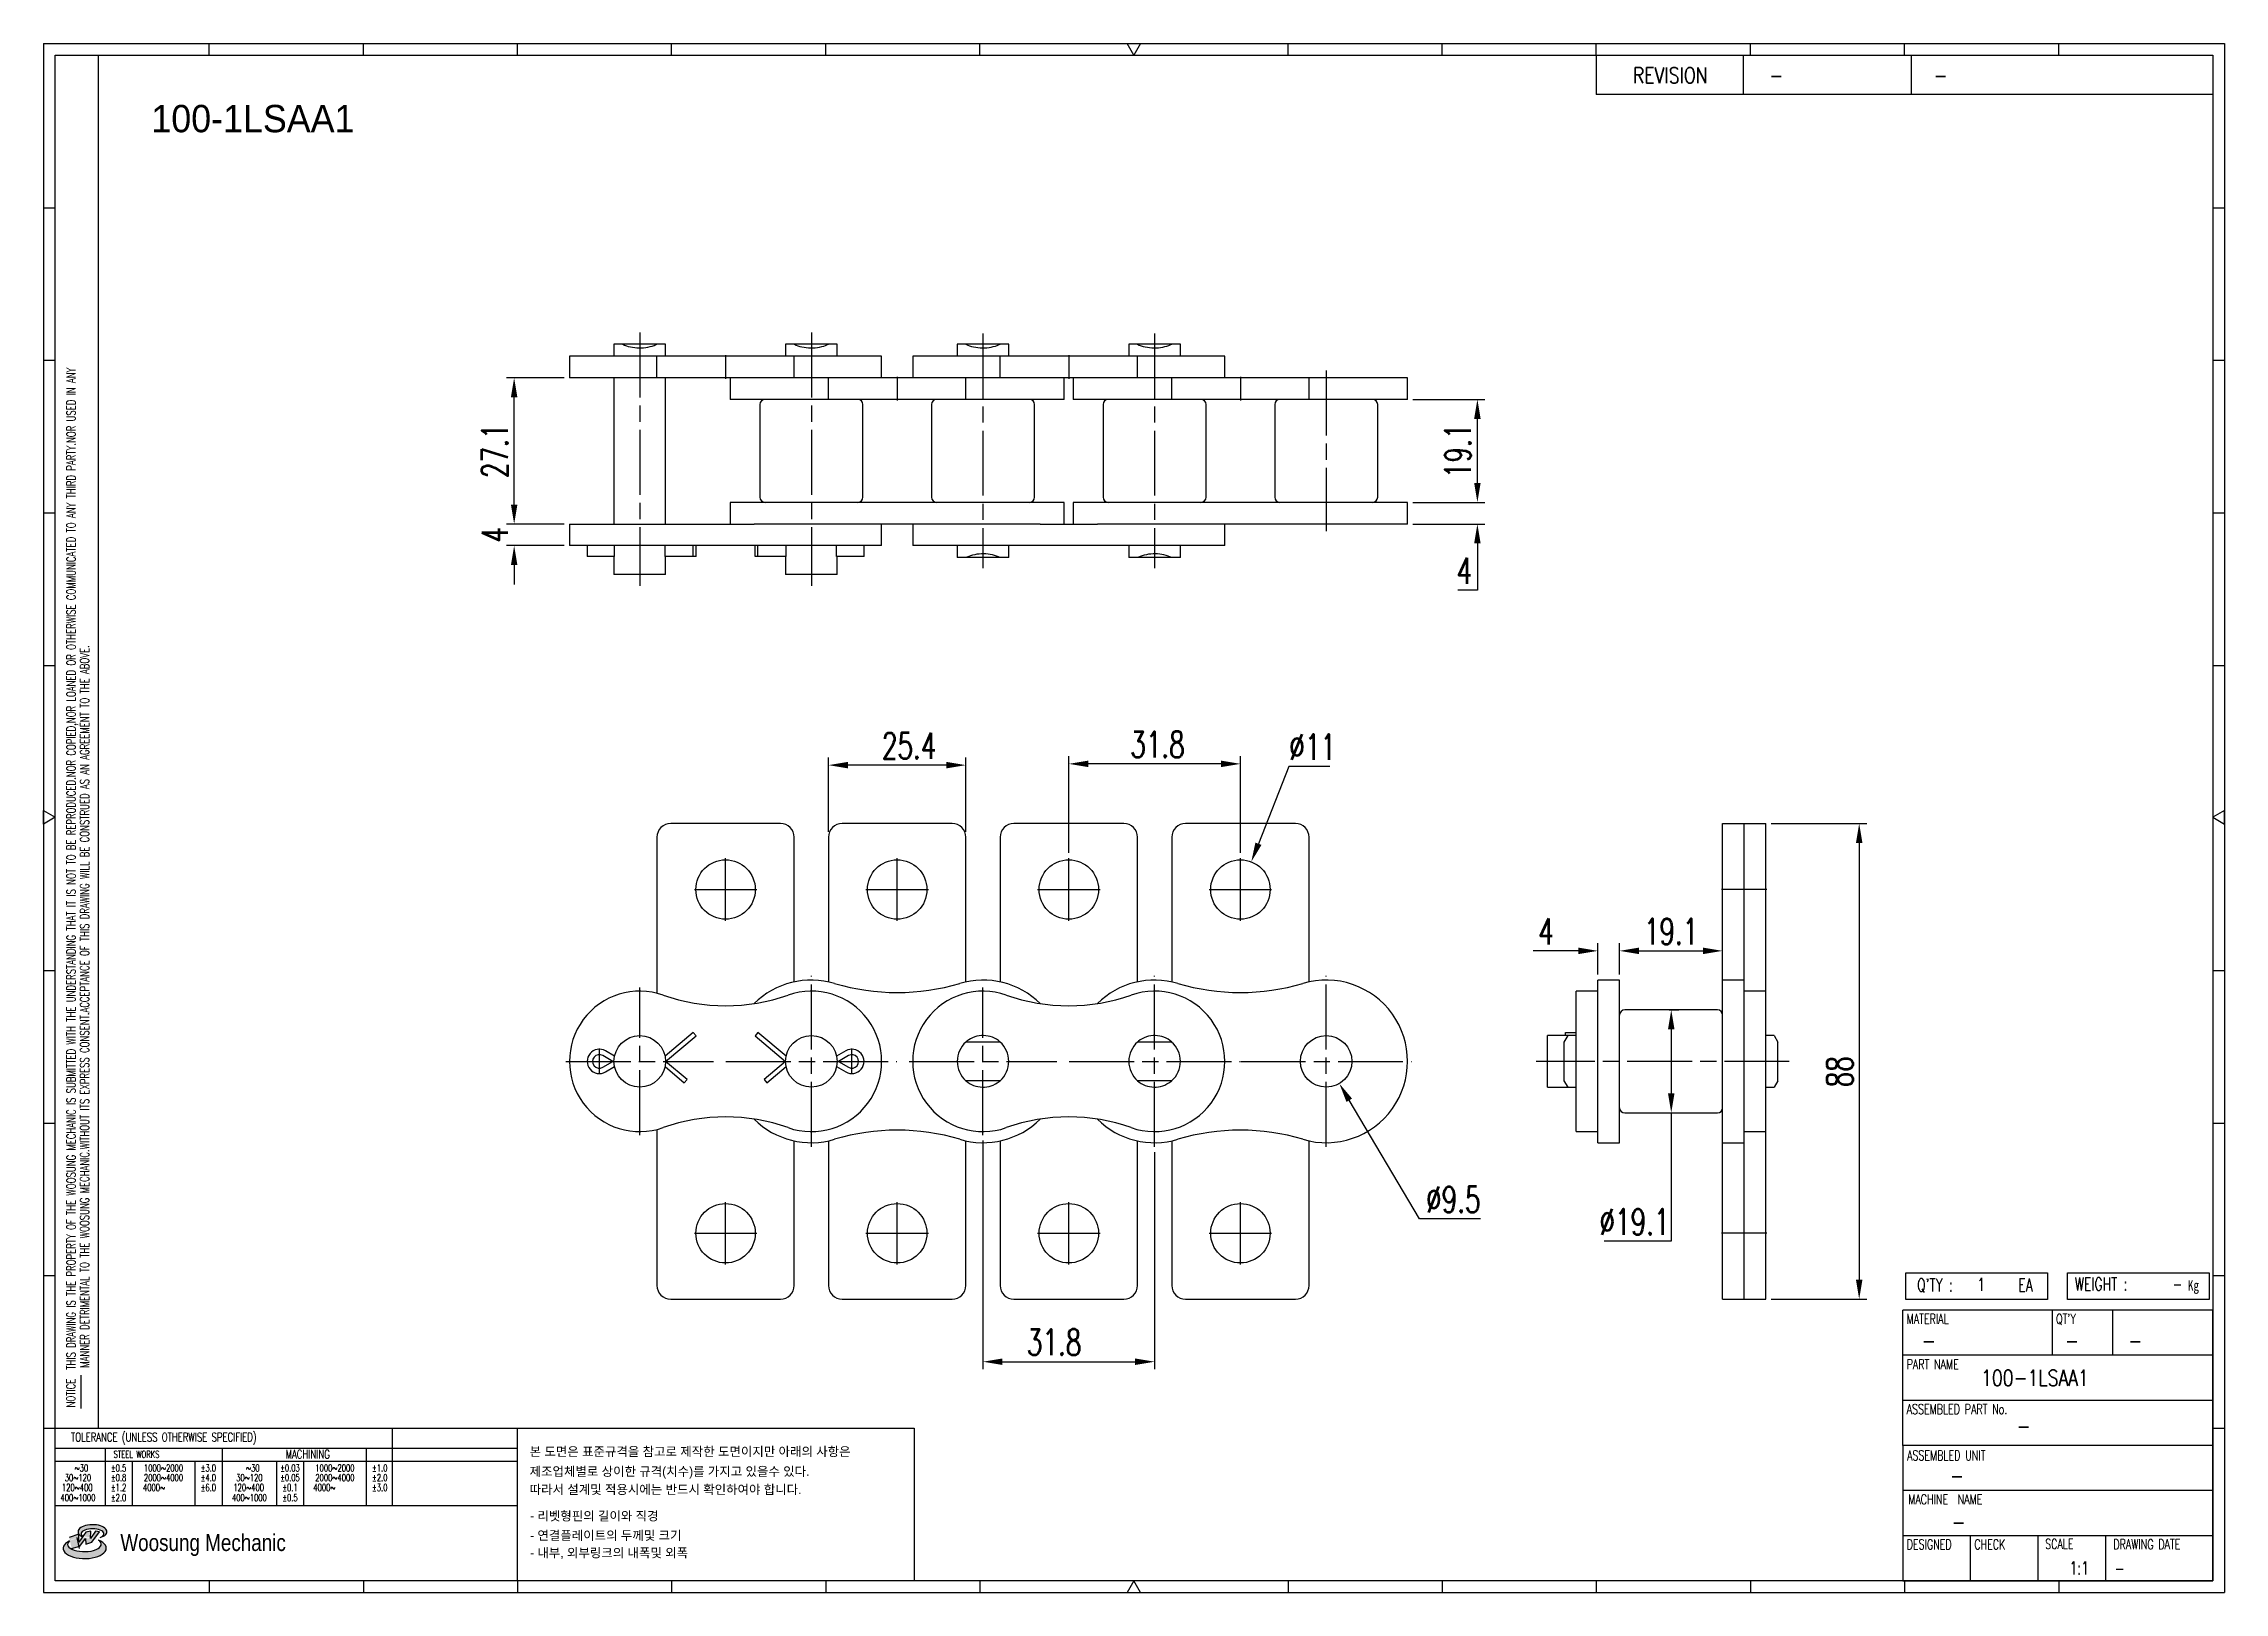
# Model space of a CAD drawing. Header units: millimetres. Extents: x 1614 to 2017, y 59 to 345.
import ezdxf
from ezdxf.enums import TextEntityAlignment as Align

# ---------------------------------------------------------------- set-up
doc = ezdxf.new("R2010")
doc.units = ezdxf.units.MM
doc.linetypes.add('AM_ISO08W050', pattern=[18, 12, -1.5, 3, -1.5])
doc.layers.get('Defpoints').update_dxf_attribs({"color": 80})
doc.layers.add('CL1', color=140, linetype='AM_ISO08W050', lineweight=25)
for name, color, linetype in [('S-DIM', 7, 'Continuous'), ('TITLE', 7, 'Continuous'), ('도면레이아웃', 7, 'Continuous')]:
    doc.layers.add(name, color=color, linetype=linetype)
doc.styles.add('HAN', font='ROMANS.shx', dxfattribs={"width": 0.7, "bigfont": 'whgtxt.shx'})
doc.styles.add('HKD_ST2', font='romans.shx', dxfattribs={"width": 0.7, "height": 4, "bigfont": '@extfont2.shx'})
doc.styles.add('HSG', font='SIMPLEX.shx', dxfattribs={"width": 0.7, "bigfont": 'HSG.shx'})
doc.styles.add('MtXpl_', font='Gulim.ttf')
doc.styles.add('SLDTEXTSTYLE4', font='arial.ttf', dxfattribs={"width": 0.8})
doc.dimstyles.new('AP2', dxfattribs={"dimscale": 2, "dimtxt": 2.4, "dimasz": 1.8, "dimexe": 0.7, "dimexo": 0.5, "dimgap": 0.6, "dimtad": 1, "dimtoh": 1, "dimdec": 1, "dimrnd": 0.01, "dimzin": 9, "dimdsep": 46, "dimtxsty": 'HSG', "dimcen": 0, "dimclrd": 251, "dimclre": 251, "dimclrt": 60, "dimazin": 2, "dimtp": 1, "dimtm": 1, "dimtfac": 0.5, "dimtdec": 1, "dimtofl": 0, "dimtmove": 0, "dimatfit": 3, "dimfxl": 0, "dimtvp": 1, "dimtolj": 2, "dimlwd": -1, "dimlwe": -1, "dimarcsym": 0})

msp = doc.modelspace()

# ---------------------------------------------------------------- texts
at = {"color": 254, "style": 'MtXpl_'}
msp.add_text('100-1LSAA1', height=5.066, dxfattribs=at).set_placement((1633.73, 328.92))
at = {"style": 'HAN', "width": 0.8}
msp.add_text('100-1LSAA1', height=2.923, dxfattribs=at).set_placement((1972.25, 96.99))
at = {"color": 140, "style": 'MtXpl_'}
for s, p in [('본 도면은 표준규격을 참고로 제작한 도면이지만 아래의 사항은', (1703.71, 83.98)), ('제조업체별로 상이한 규격(치수)를 가지고 있을수 있다.', (1703.71, 80.31)), ('따라서 설계및 적용시에는 반드시 확인하여야 합니다.', (1703.71, 76.96)), ('- 리벳형핀의 길이와 직경', (1703.8, 72.06)), ('- 연결플레이트의 두께및 크기', (1703.8, 68.47)), ('- 내부, 외부링크의 내폭및 외폭', (1703.8, 65.24))]:
    msp.add_text(s, height=1.6886, dxfattribs=at).set_placement(p)

# ---------------------------------------------------------------- blocks, each defined once
blk = doc.blocks.new('MAST')
at = {"layer": '도면레이아웃'}
h = blk.add_hatch(color=10, dxfattribs=at)
h.paths.add_polyline_path([(1.544, 35.177), (1.554, 34.966), (1.779, 35.034), (2.054, 35.422), (1.908, 35.446), (1.728, 35.167), (1.741, 35.439), (1.547, 35.405), (1.292, 35.041), (1.295, 35.33), (0.943, 35.208), (1.03, 34.8), (1.336, 34.885)])
edge = h.paths.add_edge_path()
edge.add_ellipse((1.795, 35.421), major_axis=(-0.53, 0), ratio=0.487785, start_angle=122.36065, end_angle=403.39574)
edge.add_line((1.411, 35.244), (1.419, 35.261))
edge.add_ellipse((1.798, 35.344), major_axis=(-0.423, 0), ratio=0.444396, start_angle=131.58977, end_angle=386.19408, ccw=False)
edge = h.paths.add_edge_path()
edge.add_ellipse((1.512, 34.815), major_axis=(-0.793, 0), ratio=0.480113, start_angle=314.67633, end_angle=590.85213)
edge.add_ellipse((1.501, 34.958), major_axis=(-0.62, 0), ratio=0.43311, start_angle=331.7024, end_angle=574.42495, ccw=False)
at = {"color": 140}
for p, q in [((0, 90.118), (80.15, 90.118)), ((0, 90.118), (0, 33.191)), ((80.15, 90.118), (80.15, 33.191)), ((57.068, 89.693), (57.068, 88.246)), ((62.47, 89.693), (62.47, 88.246)), ((68.635, 89.693), (68.635, 88.246)), ((79.725, 88.246), (57.068, 88.246)), ((68.449, 43.961), (68.449, 44.936)), ((68.449, 44.936), (73.654, 44.936)), ((73.654, 44.936), (73.654, 43.961)), ((74.39, 43.961), (74.39, 44.936)), ((74.39, 44.936), (79.595, 44.936)), ((79.595, 44.936), (79.595, 43.961)), ((68.336, 38.59), (68.336, 43.563)), ((79.725, 43.563), (68.336, 43.563)), ((73.654, 43.961), (68.449, 43.961)), ((73.827, 43.563), (73.827, 41.905)), ((79.595, 43.961), (74.39, 43.961)), ((76.037, 43.563), (76.037, 41.905)), ((79.725, 38.59), (79.725, 43.563)), ((79.725, 41.905), (68.336, 41.905)), ((79.725, 40.248), (68.336, 40.248)), ((68.336, 38.59), (68.336, 33.616)), ((79.725, 38.59), (68.336, 38.59)), ((79.725, 33.616), (79.725, 38.59)), ((79.725, 36.932), (68.336, 36.932)), ((79.725, 35.274), (68.336, 35.274)), ((70.822, 33.616), (70.822, 35.274)), ((73.309, 33.616), (73.309, 35.274)), ((75.796, 33.616), (75.796, 35.274)), ((0, 33.191), (80.15, 33.191)), ((68.336, 33.616), (79.725, 33.616))]:
    blk.add_line(p, q, dxfattribs=at)
for p, q in [((6.089, 89.693), (6.089, 90.118)), ((11.753, 89.693), (11.753, 90.118)), ((17.418, 89.693), (17.418, 90.118)), ((23.082, 89.693), (23.082, 90.118)), ((28.746, 89.693), (28.746, 90.118)), ((34.411, 89.693), (34.411, 90.118)), ((45.739, 89.693), (45.739, 90.118)), ((51.404, 89.693), (51.404, 90.118)), ((57.068, 89.693), (57.068, 90.118)), ((62.732, 89.693), (62.732, 90.118)), ((68.397, 89.693), (68.397, 90.118)), ((74.061, 89.693), (74.061, 90.118)), ((0, 84.085), (0.425, 84.085)), ((79.725, 84.085), (80.15, 84.085)), ((0, 78.478), (0.425, 78.478)), ((79.725, 78.478), (80.15, 78.478)), ((0, 72.87), (0.425, 72.87)), ((79.725, 72.87), (80.15, 72.87)), ((0, 67.262), (0.425, 67.262)), ((79.725, 67.262), (80.15, 67.262)), ((0, 56.047), (0.425, 56.047)), ((79.725, 56.047), (80.15, 56.047)), ((0, 50.439), (0.425, 50.439)), ((79.725, 50.439), (80.15, 50.439)), ((0, 44.832), (0.425, 44.832)), ((79.725, 44.832), (80.15, 44.832)), ((1.377, 39.947), (1.377, 41.174)), ((0, 39.224), (0.425, 39.224)), ((79.725, 39.224), (80.15, 39.224)), ((6.089, 33.616), (6.089, 33.191)), ((11.753, 33.616), (11.753, 33.191)), ((17.418, 33.616), (17.418, 33.191)), ((23.082, 33.616), (23.082, 33.191)), ((28.746, 33.616), (28.746, 33.191)), ((34.411, 33.616), (34.411, 33.191)), ((45.739, 33.616), (45.739, 33.191)), ((51.404, 33.616), (51.404, 33.191)), ((57.068, 33.616), (57.068, 33.191)), ((62.732, 33.616), (62.732, 33.191)), ((68.397, 33.616), (68.397, 33.191)), ((74.061, 33.616), (74.061, 33.191))]:
    blk.add_line(p, q)
at = {"color": 2}
for p, q in [((2.017, 39.224), (2.017, 89.693)), ((0.425, 39.224), (17.418, 39.224)), ((0.425, 38.487), (17.418, 38.487)), ((2.257, 38.487), (2.257, 36.382)), ((6.557, 38.5), (6.557, 36.382)), ((11.857, 38.487), (11.857, 36.382)), ((12.816, 39.224), (12.816, 36.382)), ((17.418, 33.616), (17.418, 39.224)), ((0.425, 38.012), (17.418, 38.012)), ((3.257, 38.012), (3.257, 36.382)), ((5.557, 38.012), (5.557, 36.382)), ((8.557, 38.012), (8.557, 36.382)), ((9.557, 38.026), (9.557, 36.382)), ((0.425, 36.382), (17.418, 36.382))]:
    blk.add_line(p, q, dxfattribs=at)
for points in [[(40.075, 89.693), (39.83, 90.118), (40.32, 90.118)], [(0.425, 61.679), (0, 61.433), (0, 61.924)], [(79.725, 61.679), (80.15, 61.433), (80.15, 61.924)], [(40.075, 33.616), (39.83, 33.191), (40.32, 33.191)]]:
    blk.add_lwpolyline(points, close=True)
at = {"color": 140}
blk.add_lwpolyline([(0.425, 89.693), (79.725, 89.693), (79.725, 33.616), (0.425, 33.616)], close=True, dxfattribs=at)
at = {"layer": '도면레이아웃'}
for p, q in [((1.295, 35.33), (0.943, 35.208)), ((1.547, 35.405), (1.292, 35.041)), ((1.292, 35.041), (1.295, 35.33)), ((1.741, 35.439), (1.547, 35.405)), ((1.908, 35.446), (1.728, 35.167)), ((1.728, 35.167), (1.741, 35.439)), ((1.779, 35.034), (2.054, 35.422)), ((2.054, 35.422), (1.908, 35.446)), ((1.03, 34.8), (1.336, 34.885)), ((1.224, 35.208), (1.311, 34.8)), ((1.224, 35.208), (1.224, 35.208)), ((1.336, 34.885), (1.544, 35.177)), ((1.419, 35.261), (1.411, 35.244)), ((1.544, 35.177), (1.554, 34.966)), ((1.554, 34.966), (1.779, 35.034))]:
    blk.add_line(p, q, dxfattribs=at)
for centre, major_axis, ratio, start_param, end_param in [((1.795, 35.421), (-0.53, 0), 0.487785, 2.135596, 7.040584), ((1.798, 35.344), (-0.423, 0), 0.444396, 2.296675, 6.740358), ((1.512, 34.815), (-0.793, 0), 0.480113, 5.492138, 10.312315), ((1.501, 34.958), (-0.62, 0), 0.43311, 5.789299, 10.025607)]:
    blk.add_ellipse(centre, major_axis=major_axis, ratio=ratio, start_param=start_param, end_param=end_param, dxfattribs=at)
for s, height, style, width, p in [('REVISION', 0.5806, 'HAN', 0.8, (58.415, 88.664)), ('-', 0.581, 'HAN', 0.8, (63.426, 88.664)), ('-', 0.581, 'HAN', 0.8, (69.468, 88.664)), ("Q'TY : ", 0.4746, 'HKD_ST2', 0.7, (68.857, 44.253)), ('1', 0.475, 'HKD_ST2', 0.7, (71.071, 44.275)), ('EA', 0.4746, 'HKD_ST2', 0.7, (72.578, 44.253)), ('WEIGHT : ', 0.4746, 'HKD_ST2', 0.7, (74.65, 44.286)), ('-', 0.581, 'HAN', 0.8, (69.029, 42.157)), ('-', 0.581, 'HAN', 0.8, (74.289, 42.157)), ('-', 0.581, 'HAN', 0.8, (76.623, 42.157)), ('-', 0.581, 'HAN', 0.8, (72.515, 39.013)), ('-', 0.581, 'HAN', 0.8, (70.067, 37.189)), ('-', 0.581, 'HAN', 0.8, (70.126, 35.48)), ('1:1', 0.4746, 'HKD_ST2', 0.7, (74.458, 33.848)), ('-', 0.475, 'HKD_ST2', 0.7, (76.112, 33.837))]:
    blk.add_text(s, height=height, dxfattribs=dict(style=style, width=width)).set_placement(p)
at = {"color": 6, "style": 'HKD_ST2', "width": 0.7}
for s, p in [(' THIS DRAWING IS THE PROPERTY OF THE WOOSUNG MECHANIC IS SUBMITTED WITH THE UNDERSTANDING THAT IT IS NOT TO BE REPRODUCED.NOR COPIED,NOR LOANED OR OTHERWISE COMMUNICATED TO ANY THIRD PARTY.NOR USED IN ANY', (1.173, 41.217)), ('MANNER DETRIMENTAL TO THE WOOSUNG MECHANIC.WITHOUT ITS EXPRESS CONSENT.ACCEPTANCE OF THIS DRAWING WILL BE CONSTRUED AS AN AGREEMENT TO THE ABOVE.', (1.672, 41.447))]:
    blk.add_text(s, height=0.326266, rotation=90, dxfattribs=at).set_placement(p)
at = {"style": 'HKD_ST2', "width": 0.7}
blk.add_text('-', height=0.475, dxfattribs=at).set_placement((78.613, 44.286), align=Align.RIGHT)
at = {"color": 254, "style": 'HKD_ST2', "width": 0.7}
for s, height, p in [('MATERIAL', 0.3651, (68.474, 43.425)), ("QT'Y", 0.3651, (73.965, 43.425)), ('PART NAME', 0.3651, (68.474, 41.756)), ('ASSEMBLED PART No.', 0.36511, (68.474, 40.109)), ('ASSEMBLED UNIT', 0.36511, (68.49, 38.408)), ('MACHINE  NAME', 0.36511, (68.532, 36.794)), ('DESIGNED', 0.3651, (68.474, 35.136)), ('CHECK', 0.3651, (70.961, 35.136)), ('SCALE', 0.3651, (73.566, 35.153)), ('DRAWING DATE', 0.36511, (76.071, 35.141))]:
    blk.add_text(s, height=height, dxfattribs=at).set_placement(p, align=Align.TOP_LEFT)
at = {"style": 'HKD_ST2', "width": 0.7}
blk.add_text('NOTICE', height=0.3263, rotation=90, dxfattribs=at).set_placement((1.163, 39.988))
blk.add_text('TOLERANCE (UNLESS OTHERWISE SPECIFIED)', height=0.32627, dxfattribs=at).set_placement((4.417, 38.896), align=Align.MIDDLE_CENTER)
at = {"color": 4, "style": 'HKD_ST2', "width": 0.7}
for s, height, p in [('%%12630', 0.261, (1.389, 37.762)), ('1000%%1262000', 0.26101, (4.407, 37.762)), ('%%12630', 0.261, (7.689, 37.762)), ('1000%%1262000', 0.26101, (10.707, 37.762)), ('120%%126400', 0.26101, (1.237, 37.045)), ('30%%126120', 0.261, (1.263, 37.411)), ('4000%%126', 0.261, (4.061, 37.045)), ('2000%%1264000', 0.26101, (4.407, 37.411)), ('120%%126400', 0.26101, (7.537, 37.045)), ('30%%126120', 0.261, (7.563, 37.411)), ('4000%%126', 0.261, (10.321, 37.045)), ('2000%%1264000', 0.26101, (10.707, 37.411)), ('400%%1261000', 0.26101, (1.263, 36.67)), ('400%%1261000', 0.26101, (7.563, 36.67))]:
    blk.add_text(s, height=height, dxfattribs=at).set_placement(p, align=Align.MIDDLE_CENTER)
for s, height, p in [('%%P0.5', 0.261, (2.757, 37.762)), ('STEEL WORKS', 0.26101, (3.416, 38.268)), ('%%P3.0', 0.261, (6.057, 37.762)), ('%%P0.03', 0.261, (9.057, 37.762)), ('MACHINING', 0.3263, (9.707, 38.27)), ('%%P1.0', 0.261, (12.357, 37.762)), ('%%P0.8', 0.261, (2.757, 37.411)), ('%%P1.2', 0.261, (2.757, 37.045)), ('%%P4.0', 0.261, (6.057, 37.411)), ('%%P6.0', 0.261, (6.057, 37.045)), ('%%P0.05', 0.261, (9.057, 37.411)), ('%%P0.1', 0.261, (9.057, 37.045)), ('%%P2.0', 0.261, (12.357, 37.411)), ('%%P3.0', 0.261, (12.357, 37.045)), ('%%P2.0', 0.261, (2.757, 36.67)), ('%%P0.5', 0.261, (9.057, 36.67))]:
    blk.add_text(s, height=height, dxfattribs=at).set_placement(p, align=Align.MIDDLE)
at = {"color": 1, "style": 'SLDTEXTSTYLE4', "width": 0.8}
blk.add_text('Woosung Mechanic', height=0.61957, dxfattribs=at).set_placement((2.822, 34.711))
at = {"layer": 'TITLE', "width": 0.8}
blk.add_text('Kg', height=0.3789, dxfattribs=at).set_placement((78.807, 44.286))
blk = doc.blocks.new('*D2')
at = {"layer": 'Defpoints', "color": 0, "transparency": 16777216}
for p in [(1905.36, 177.46), (1901.36, 172.06), (1905.36, 172.06)]:
    blk.add_point(p, dxfattribs=at)
at = {"layer": 'S-DIM', "color": 251, "linetype": 'ByBlock', "transparency": 16777216}
for p, q in [((1901.36, 173.06), (1901.36, 178.86)), ((1905.36, 173.06), (1905.36, 178.86)), ((1897.76, 177.46), (1889.36, 177.46)), ((1908.96, 177.46), (1912.56, 177.46))]:
    blk.add_line(p, q, dxfattribs=at)
at = {"layer": 'S-DIM', "color": 251, "transparency": 16777216}
for points in [[(1897.76, 178.06), (1897.76, 176.86), (1901.36, 177.46)], [(1908.96, 178.06), (1908.96, 176.86), (1905.36, 177.46)]]:
    blk.add_solid(points, dxfattribs=at)
at = {"layer": 'S-DIM', "color": 60, "transparency": 16777216, "insert": (1891.76, 181.06), "char_height": 4.8, "attachment_point": 5, "style": 'HSG'}
blk.add_mtext('\\A2;4', dxfattribs=at)
blk = doc.blocks.new('*D3')
at = {"layer": 'Defpoints', "color": 0, "transparency": 16777216}
for p in [(1924.41, 177.46), (1924.41, 176.43), (1905.36, 172.06)]:
    blk.add_point(p, dxfattribs=at)
at = {"layer": 'S-DIM', "color": 251, "linetype": 'ByBlock', "transparency": 16777216}
for p, q in [((1905.36, 173.06), (1905.36, 178.86)), ((1924.41, 177.43), (1924.41, 178.86)), ((1908.96, 177.46), (1920.81, 177.46))]:
    blk.add_line(p, q, dxfattribs=at)
at = {"layer": 'S-DIM', "color": 251, "transparency": 16777216}
for points in [[(1908.96, 178.06), (1908.96, 176.86), (1905.36, 177.46)], [(1920.81, 178.06), (1920.81, 176.86), (1924.41, 177.46)]]:
    blk.add_solid(points, dxfattribs=at)
at = {"layer": 'S-DIM', "color": 60, "transparency": 16777216, "insert": (1914.89, 181.06), "char_height": 4.8, "attachment_point": 5, "style": 'HSG'}
blk.add_mtext('\\A2;19.1', dxfattribs=at)
blk = doc.blocks.new('*D4')
at = {"layer": 'Defpoints', "color": 0, "transparency": 16777216}
for p in [(1913.57, 166.54), (1913.57, 147.49), (1914.93, 147.49)]:
    blk.add_point(p, dxfattribs=at)
at = {"layer": 'S-DIM', "color": 251, "linetype": 'ByBlock', "transparency": 16777216}
for p, q in [((1914.57, 166.54), (1916.33, 166.54)), ((1914.93, 162.94), (1914.93, 151.09)), ((1914.57, 147.49), (1916.33, 147.49)), ((1914.93, 147.49), (1914.93, 123.72)), ((1914.93, 123.72), (1902.53, 123.72))]:
    blk.add_line(p, q, dxfattribs=at)
at = {"layer": 'S-DIM', "color": 251, "transparency": 16777216}
for points in [[(1914.33, 162.94), (1915.53, 162.94), (1914.93, 166.54)], [(1914.33, 151.09), (1915.53, 151.09), (1914.93, 147.49)]]:
    blk.add_solid(points, dxfattribs=at)
at = {"layer": 'S-DIM', "color": 60, "transparency": 16777216, "insert": (1908.13, 127.32), "char_height": 4.8, "attachment_point": 5, "style": 'HSG'}
blk.add_mtext('\\A2;%%c19.1', dxfattribs=at)
blk = doc.blocks.new('*D5')
at = {"layer": 'Defpoints', "color": 0, "transparency": 16777216}
for p in [(1932.41, 201.01), (1932.41, 113.01), (1949.7, 113.01)]:
    blk.add_point(p, dxfattribs=at)
at = {"layer": 'S-DIM', "color": 251, "linetype": 'ByBlock', "transparency": 16777216}
for p, q in [((1933.41, 201.01), (1951.1, 201.01)), ((1949.7, 197.41), (1949.7, 116.61)), ((1933.41, 113.01), (1951.1, 113.01))]:
    blk.add_line(p, q, dxfattribs=at)
at = {"layer": 'S-DIM', "color": 251, "transparency": 16777216}
for points in [[(1949.1, 197.41), (1950.3, 197.41), (1949.7, 201.01)], [(1949.1, 116.61), (1950.3, 116.61), (1949.7, 113.01)]]:
    blk.add_solid(points, dxfattribs=at)
at = {"layer": 'S-DIM', "color": 60, "transparency": 16777216, "insert": (1946.1, 155.09), "char_height": 4.8, "attachment_point": 5, "rotation": 90, "style": 'HSG'}
blk.add_mtext('\\A2;88', dxfattribs=at)
blk = doc.blocks.new('*D6')
at = {"layer": 'Defpoints', "color": 0, "transparency": 16777216}
for p in [(1803.47, 212.06), (1803.47, 194.59), (1835.22, 194.59)]:
    blk.add_point(p, dxfattribs=at)
at = {"layer": 'S-DIM', "color": 251, "linetype": 'ByBlock', "transparency": 16777216}
for p, q in [((1803.47, 195.59), (1803.47, 213.46)), ((1831.62, 212.06), (1807.07, 212.06)), ((1835.22, 195.59), (1835.22, 213.46))]:
    blk.add_line(p, q, dxfattribs=at)
at = {"layer": 'S-DIM', "color": 251, "transparency": 16777216}
for points in [[(1807.07, 212.66), (1807.07, 211.46), (1803.47, 212.06)], [(1831.62, 212.66), (1831.62, 211.46), (1835.22, 212.06)]]:
    blk.add_solid(points, dxfattribs=at)
at = {"layer": 'S-DIM', "color": 60, "transparency": 16777216, "insert": (1819.88, 215.66), "char_height": 4.8, "attachment_point": 5, "style": 'HSG'}
blk.add_mtext('\\A2;31.8', dxfattribs=at)
blk = doc.blocks.new('*D7')
at = {"layer": 'Defpoints', "color": 0, "transparency": 16777216}
for p in [(1759.02, 211.82), (1759.02, 198.47), (1784.42, 198.47)]:
    blk.add_point(p, dxfattribs=at)
at = {"layer": 'S-DIM', "color": 251, "linetype": 'ByBlock', "transparency": 16777216}
for p, q in [((1759.02, 199.47), (1759.02, 213.22)), ((1780.82, 211.82), (1762.62, 211.82)), ((1784.42, 199.47), (1784.42, 213.22))]:
    blk.add_line(p, q, dxfattribs=at)
at = {"layer": 'S-DIM', "color": 251, "transparency": 16777216}
for points in [[(1762.62, 212.42), (1762.62, 211.22), (1759.02, 211.82)], [(1780.82, 212.42), (1780.82, 211.22), (1784.42, 211.82)]]:
    blk.add_solid(points, dxfattribs=at)
at = {"layer": 'S-DIM', "color": 60, "transparency": 16777216, "insert": (1773.93, 215.42), "char_height": 4.8, "attachment_point": 5, "style": 'HSG'}
blk.add_mtext('\\A2;25.4', dxfattribs=at)
blk = doc.blocks.new('*D8')
at = {"layer": 'Defpoints', "color": 0, "transparency": 16777216}
for p in [(1837.23, 193.93), (1833.21, 183.7)]:
    blk.add_point(p, dxfattribs=at)
at = {"layer": 'S-DIM', "color": 251, "linetype": 'ByBlock', "transparency": 16777216}
for p, q in [((1844.17, 211.58), (1838.55, 197.28)), ((1851.77, 211.58), (1844.17, 211.58))]:
    blk.add_line(p, q, dxfattribs=at)
at = {"layer": 'S-DIM', "color": 251, "transparency": 16777216}
blk.add_solid([(1837.99, 197.5), (1839.11, 197.06), (1837.23, 193.93)], dxfattribs=at)
at = {"layer": 'S-DIM', "color": 60, "transparency": 16777216, "insert": (1848.57, 215.18), "char_height": 4.8, "attachment_point": 5, "style": 'HSG'}
blk.add_mtext('\\A2;∅11', dxfattribs=at)
blk = doc.blocks.new('*D9')
at = {"layer": 'Defpoints', "color": 0, "transparency": 16777216}
for p in [(1787.59, 143.36), (1819.34, 141.21), (1819.34, 101.44)]:
    blk.add_point(p, dxfattribs=at)
at = {"layer": 'S-DIM', "color": 251, "linetype": 'ByBlock', "transparency": 16777216}
for p, q in [((1787.59, 142.36), (1787.59, 100.04)), ((1819.34, 140.21), (1819.34, 100.04)), ((1791.19, 101.44), (1815.74, 101.44))]:
    blk.add_line(p, q, dxfattribs=at)
at = {"layer": 'S-DIM', "color": 251, "transparency": 16777216}
for points in [[(1791.19, 102.04), (1791.19, 100.84), (1787.59, 101.44)], [(1815.74, 102.04), (1815.74, 100.84), (1819.34, 101.44)]]:
    blk.add_solid(points, dxfattribs=at)
at = {"layer": 'S-DIM', "color": 60, "transparency": 16777216, "insert": (1800.75, 105.04), "char_height": 4.8, "attachment_point": 5, "style": 'HSG'}
blk.add_mtext('\\A2;31.8', dxfattribs=at)
blk = doc.blocks.new('*D10')
at = {"layer": 'Defpoints', "color": 0, "transparency": 16777216}
for p in [(1866.14, 260.44), (1879.06, 260.44), (1866.14, 256.44)]:
    blk.add_point(p, dxfattribs=at)
at = {"layer": 'S-DIM', "color": 251, "linetype": 'ByBlock', "transparency": 16777216}
for p, q in [((1879.06, 264.04), (1879.06, 267.64)), ((1867.14, 260.44), (1880.46, 260.44)), ((1867.14, 256.44), (1880.46, 256.44)), ((1879.06, 252.84), (1879.06, 244.17)), ((1879.06, 244.17), (1875.46, 244.17))]:
    blk.add_line(p, q, dxfattribs=at)
at = {"layer": 'S-DIM', "color": 251, "transparency": 16777216}
for points in [[(1878.46, 264.04), (1879.66, 264.04), (1879.06, 260.44)], [(1878.46, 252.84), (1879.66, 252.84), (1879.06, 256.44)]]:
    blk.add_solid(points, dxfattribs=at)
at = {"layer": 'S-DIM', "color": 60, "transparency": 16777216, "insert": (1876.66, 247.77), "char_height": 4.8, "attachment_point": 5, "style": 'HSG'}
blk.add_mtext('\\A2;4', dxfattribs=at)
blk = doc.blocks.new('*D11')
at = {"layer": 'Defpoints', "color": 0, "transparency": 16777216}
for p in [(1866.14, 279.49), (1879.06, 279.49), (1866.14, 260.44)]:
    blk.add_point(p, dxfattribs=at)
at = {"layer": 'S-DIM', "color": 251, "linetype": 'ByBlock', "transparency": 16777216}
for p, q in [((1867.14, 279.49), (1880.46, 279.49)), ((1879.06, 264.04), (1879.06, 275.89)), ((1867.14, 260.44), (1880.46, 260.44))]:
    blk.add_line(p, q, dxfattribs=at)
at = {"layer": 'S-DIM', "color": 251, "transparency": 16777216}
for points in [[(1878.46, 275.89), (1879.66, 275.89), (1879.06, 279.49)], [(1878.46, 264.04), (1879.66, 264.04), (1879.06, 260.44)]]:
    blk.add_solid(points, dxfattribs=at)
at = {"layer": 'S-DIM', "color": 60, "transparency": 16777216, "insert": (1875.46, 269.97), "char_height": 4.8, "attachment_point": 5, "rotation": 90, "style": 'HSG'}
blk.add_mtext('\\A2;19.1', dxfattribs=at)
blk = doc.blocks.new('*D12')
at = {"layer": 'Defpoints', "color": 0, "transparency": 16777216}
for p in [(1700.85, 256.44), (1711.09, 256.44), (1711.09, 252.44)]:
    blk.add_point(p, dxfattribs=at)
at = {"layer": 'S-DIM', "color": 251, "linetype": 'ByBlock', "transparency": 16777216}
for p, q in [((1700.85, 260.04), (1700.85, 263.64)), ((1710.09, 256.44), (1699.45, 256.44)), ((1710.09, 252.44), (1699.45, 252.44)), ((1700.85, 248.84), (1700.85, 245.24))]:
    blk.add_line(p, q, dxfattribs=at)
at = {"layer": 'S-DIM', "color": 251, "transparency": 16777216}
for points in [[(1700.25, 260.04), (1701.45, 260.04), (1700.85, 256.44)], [(1700.25, 248.84), (1701.45, 248.84), (1700.85, 252.44)]]:
    blk.add_solid(points, dxfattribs=at)
at = {"layer": 'S-DIM', "color": 60, "transparency": 16777216, "insert": (1697.25, 254.44), "char_height": 4.8, "attachment_point": 5, "rotation": 90, "style": 'HSG'}
blk.add_mtext('\\A2;4', dxfattribs=at)
blk = doc.blocks.new('*D13')
at = {"layer": 'Defpoints', "color": 0, "transparency": 16777216}
for p in [(1700.85, 283.49), (1711.09, 283.49), (1711.09, 256.44)]:
    blk.add_point(p, dxfattribs=at)
at = {"layer": 'S-DIM', "color": 251, "linetype": 'ByBlock', "transparency": 16777216}
for p, q in [((1710.09, 283.49), (1699.45, 283.49)), ((1700.85, 260.04), (1700.85, 279.89)), ((1710.09, 256.44), (1699.45, 256.44))]:
    blk.add_line(p, q, dxfattribs=at)
at = {"layer": 'S-DIM', "color": 251, "transparency": 16777216}
for points in [[(1700.25, 279.89), (1701.45, 279.89), (1700.85, 283.49)], [(1700.25, 260.04), (1701.45, 260.04), (1700.85, 256.44)]]:
    blk.add_solid(points, dxfattribs=at)
at = {"layer": 'S-DIM', "color": 60, "transparency": 16777216, "insert": (1697.25, 269.97), "char_height": 4.8, "attachment_point": 5, "rotation": 90, "style": 'HSG'}
blk.add_mtext('\\A2;27.1', dxfattribs=at)
blk = doc.blocks.new('*D14')
at = {"layer": 'Defpoints', "color": 0, "transparency": 16777216}
for p in [(1848.66, 161.12), (1853.52, 152.91)]:
    blk.add_point(p, dxfattribs=at)
at = {"layer": 'S-DIM', "color": 251, "linetype": 'ByBlock', "transparency": 16777216}
for p, q in [((1868.36, 127.87), (1855.36, 149.81)), ((1879.64, 127.87), (1868.36, 127.87))]:
    blk.add_line(p, q, dxfattribs=at)
at = {"layer": 'S-DIM', "color": 251, "transparency": 16777216}
blk.add_solid([(1855.88, 150.12), (1854.84, 149.51), (1853.52, 152.91)], dxfattribs=at)
at = {"layer": 'S-DIM', "color": 60, "transparency": 16777216, "insert": (1874.6, 131.47), "char_height": 4.8, "attachment_point": 5, "style": 'HSG'}
blk.add_mtext('\\A2;∅9.5', dxfattribs=at)

# ---------------------------------------------------------------- dimensions: what is measured, and where the dimension line sits
at = {"layer": 'S-DIM'}
for base, p1, p2, picture, middle in [((1700.85440623, 283.49020001), (1711.09374865, 256.44020001), (1711.09374865, 283.49020001), '*D13', (1697.25440623, 269.96520001)), ((1879.06354638, 279.49020001), (1866.14374865, 260.44020001), (1866.14374865, 279.49020001), '*D11', (1875.46354638, 269.96520001))]:
    dim = msp.add_linear_dim(base=base, p1=p1, p2=p2, angle=90, dimstyle='AP2', override={"dimtmove": 1}, dxfattribs=at)
    dim.commit()
    dim.dimension.update_dxf_attribs({"geometry": picture, "text_midpoint": middle})
for base, p1, p2, picture, middle in [((1879.06, 260.44), (1866.14, 256.44), (1866.14, 260.44), '*D10', (1876.66, 244.17)), ((1700.85, 256.44), (1711.09, 252.44), (1711.09, 256.44), '*D12', (1700.85, 254.44)), ((1949.7, 113.01), (1932.41, 201.01), (1932.41, 113.01), '*D5', (1949.7, 155.09))]:
    dim = msp.add_linear_dim(base=base, p1=p1, p2=p2, angle=90, dimstyle='AP2', dxfattribs=at)
    dim.commit()
    dim.dimension.update_dxf_attribs({"geometry": picture, "text_midpoint": middle, "dimtype": 128})
for base, p1, p2, picture, middle in [((1759.02, 211.82), (1784.42, 198.47), (1759.02, 198.47), '*D7', (1773.93, 211.82)), ((1803.46874865, 212.05734869), (1835.21874865, 194.58941559), (1803.46874865, 194.58941559), '*D6', (1819.88341174, 212.05734869)), ((1905.36, 177.46), (1901.36, 172.06), (1905.36, 172.06), '*D2', (1891.76, 177.46)), ((1819.34374865, 101.4414551), (1787.59374865, 143.36441559), (1819.34374865, 141.21191559), '*D9', (1800.74937631, 101.4414551))]:
    dim = msp.add_linear_dim(base=base, p1=p1, p2=p2, dimstyle='AP2', dxfattribs=at)
    dim.commit()
    dim.dimension.update_dxf_attribs({"geometry": picture, "text_midpoint": middle, "dimtype": 128})
for p1, p2, picture, middle in [((1833.21, 183.7), (1837.23, 193.93), '*D8', (1848.57, 211.58)), ((1848.66, 161.12), (1853.52, 152.91), '*D14', (1874.6, 127.87))]:
    dim = msp.add_diameter_dim_2p(p1=p1, p2=p2, dimstyle='AP2', dxfattribs=at)
    dim.commit()
    dim.dimension.update_dxf_attribs({"geometry": picture, "text_midpoint": middle, "dimtype": 131})
dim = msp.add_linear_dim(base=(1924.41365783, 177.45645464), p1=(1905.36365783, 172.06441559), p2=(1924.41365783, 176.42960935), dimstyle='AP2', override={"dimtmove": 1}, dxfattribs=at)
dim.commit()
dim.dimension.update_dxf_attribs({"geometry": '*D3', "text_midpoint": (1914.88865783, 181.05645464)})
dim = msp.add_linear_dim(base=(1914.92844739, 147.48941559), p1=(1913.57309228, 166.53941559), p2=(1913.57309228, 147.48941559), angle=90, text='%%c<>', dimstyle='AP2', dxfattribs=at)
dim.commit()
dim.dimension.update_dxf_attribs({"geometry": '*D4', "text_midpoint": (1908.12844739, 123.72073578), "dimtype": 128})

# ---------------------------------------------------------------- linework, layer by layer
for p, q in [((1768.84, 287.49), (1711.09, 287.49)), ((1711.09, 287.49), (1711.09, 283.49)), ((1719.32, 289.72), (1719.32, 287.49)), ((1728.86, 289.72), (1719.32, 289.72)), ((1720.94, 289.72), (1721.26, 289.56)), ((1721.26, 289.56), (1721.61, 289.43)), ((1721.61, 289.43), (1721.97, 289.31)), ((1721.97, 289.31), (1722.35, 289.22)), ((1722.35, 289.22), (1722.75, 289.14)), ((1722.75, 289.14), (1723.15, 289.08)), ((1723.15, 289.08), (1723.56, 289.04)), ((1723.56, 289.04), (1723.98, 289.03)), ((1723.98, 289.03), (1724.39, 289.03)), ((1724.39, 289.03), (1724.81, 289.06)), ((1724.81, 289.06), (1725.21, 289.1)), ((1725.21, 289.1), (1725.61, 289.17)), ((1725.61, 289.17), (1726, 289.26)), ((1726, 289.26), (1726.38, 289.36)), ((1726.38, 289.36), (1726.73, 289.49)), ((1726.73, 289.49), (1727.07, 289.63)), ((1727.07, 289.63), (1727.25, 289.72)), ((1727.27, 283.49), (1727.27, 287.49)), ((1728.86, 287.49), (1728.86, 289.72)), ((1751.07, 289.72), (1751.07, 287.49)), ((1760.61, 289.72), (1751.07, 289.72)), ((1752.67, 283.49), (1752.67, 287.49)), ((1752.69, 289.72), (1753.01, 289.56)), ((1753.01, 289.56), (1753.36, 289.43)), ((1753.36, 289.43), (1753.72, 289.31)), ((1753.72, 289.31), (1754.1, 289.22)), ((1754.1, 289.22), (1754.5, 289.14)), ((1754.5, 289.14), (1754.9, 289.08)), ((1754.9, 289.08), (1755.31, 289.04)), ((1755.31, 289.04), (1755.73, 289.03)), ((1755.73, 289.03), (1756.14, 289.03)), ((1756.14, 289.03), (1756.56, 289.06)), ((1756.56, 289.06), (1756.96, 289.1)), ((1756.96, 289.1), (1757.36, 289.17)), ((1757.36, 289.17), (1757.75, 289.26)), ((1757.75, 289.26), (1758.13, 289.36)), ((1758.13, 289.36), (1758.48, 289.49)), ((1758.48, 289.49), (1758.82, 289.63)), ((1758.82, 289.63), (1759, 289.72)), ((1760.61, 287.49), (1760.61, 289.72)), ((1768.84, 283.49), (1768.84, 287.49)), ((1774.59, 287.49), (1774.59, 283.49)), ((1832.34, 287.49), (1774.59, 287.49)), ((1782.82, 289.72), (1782.82, 287.49)), ((1792.36, 289.72), (1782.82, 289.72)), ((1784.44, 289.72), (1784.76, 289.56)), ((1784.76, 289.56), (1785.11, 289.43)), ((1785.11, 289.43), (1785.47, 289.31)), ((1785.47, 289.31), (1785.85, 289.22)), ((1785.85, 289.22), (1786.25, 289.14)), ((1786.25, 289.14), (1786.65, 289.08)), ((1786.65, 289.08), (1787.06, 289.04)), ((1787.06, 289.04), (1787.48, 289.03)), ((1787.48, 289.03), (1787.89, 289.03)), ((1787.89, 289.03), (1788.31, 289.06)), ((1788.31, 289.06), (1788.71, 289.1)), ((1788.71, 289.1), (1789.11, 289.17)), ((1789.11, 289.17), (1789.5, 289.26)), ((1789.5, 289.26), (1789.88, 289.36)), ((1789.88, 289.36), (1790.23, 289.49)), ((1790.23, 289.49), (1790.57, 289.63)), ((1790.57, 289.63), (1790.75, 289.72)), ((1790.77, 283.49), (1790.77, 287.49)), ((1792.36, 287.49), (1792.36, 289.72)), ((1814.57, 289.72), (1814.57, 287.49)), ((1824.11, 289.72), (1814.57, 289.72)), ((1816.17, 283.49), (1816.17, 287.49)), ((1816.19, 289.72), (1816.51, 289.56)), ((1816.51, 289.56), (1816.86, 289.43)), ((1816.86, 289.43), (1817.22, 289.31)), ((1817.22, 289.31), (1817.6, 289.22)), ((1817.6, 289.22), (1818, 289.14)), ((1818, 289.14), (1818.4, 289.08)), ((1818.4, 289.08), (1818.81, 289.04)), ((1818.81, 289.04), (1819.23, 289.03)), ((1819.23, 289.03), (1819.64, 289.03)), ((1819.64, 289.03), (1820.06, 289.06)), ((1820.06, 289.06), (1820.46, 289.1)), ((1820.46, 289.1), (1820.86, 289.17)), ((1820.86, 289.17), (1821.25, 289.26)), ((1821.25, 289.26), (1821.63, 289.36)), ((1821.63, 289.36), (1821.98, 289.49)), ((1821.98, 289.49), (1822.32, 289.63)), ((1822.32, 289.63), (1822.5, 289.72)), ((1824.11, 287.49), (1824.11, 289.72)), ((1832.34, 283.49), (1832.34, 287.49)), ((1752.67, 283.49), (1711.09, 283.49)), ((1719.32, 283.49), (1719.32, 256.44)), ((1728.86, 256.44), (1728.86, 283.49)), ((1740.79, 283.49), (1740.79, 279.49)), ((1790.77, 283.49), (1752.67, 283.49)), ((1759.02, 279.49), (1759.02, 283.49)), ((1784.42, 279.49), (1784.42, 283.49)), ((1816.17, 283.49), (1790.77, 283.49)), ((1802.64, 279.49), (1802.64, 283.49)), ((1804.29, 283.49), (1804.29, 279.49)), ((1866.14, 283.49), (1816.17, 283.49)), ((1822.52, 279.49), (1822.52, 283.49)), ((1847.92, 279.49), (1847.92, 283.49)), ((1866.14, 279.49), (1866.14, 283.49)), ((1802.64, 279.49), (1740.79, 279.49)), ((1746.32, 278.54), (1746.32, 261.39)), ((1765.37, 261.39), (1765.37, 278.54)), ((1778.07, 278.54), (1778.07, 261.39)), ((1797.12, 261.39), (1797.12, 278.54)), ((1866.14, 279.49), (1804.29, 279.49)), ((1809.82, 278.54), (1809.82, 261.39)), ((1828.87, 261.39), (1828.87, 278.54)), ((1841.57, 278.54), (1841.57, 261.39)), ((1860.62, 261.39), (1860.62, 278.54)), ((1740.79, 260.44), (1740.79, 256.44)), ((1802.64, 260.44), (1740.79, 260.44)), ((1802.64, 256.44), (1802.64, 260.44)), ((1804.29, 260.44), (1804.29, 256.44)), ((1866.14, 260.44), (1804.29, 260.44)), ((1866.14, 256.44), (1866.14, 260.44)), ((1711.09, 256.44), (1745.25, 256.44)), ((1711.09, 256.44), (1711.09, 252.44)), ((1798.18, 256.44), (1745.25, 256.44)), ((1768.84, 252.44), (1768.84, 256.44)), ((1774.59, 256.44), (1774.59, 252.44)), ((1798.18, 256.44), (1808.75, 256.44)), ((1866.14, 256.44), (1808.75, 256.44)), ((1832.34, 252.44), (1832.34, 256.44)), ((1768.84, 252.44), (1711.09, 252.44)), ((1714.36, 252.44), (1714.36, 250.44)), ((1719.42, 250.44), (1714.36, 250.44)), ((1719.32, 250.44), (1719.32, 247.12)), ((1719.42, 250.44), (1719.42, 252.44)), ((1728.76, 250.44), (1728.76, 252.44)), ((1734.51, 250.44), (1728.76, 250.44)), ((1728.86, 247.12), (1728.86, 250.44)), ((1734, 250.44), (1734, 252.44)), ((1734.51, 250.44), (1734.51, 252.44)), ((1745.42, 250.44), (1745.42, 252.44)), ((1751.17, 250.44), (1745.42, 250.44)), ((1745.94, 250.44), (1745.94, 252.44)), ((1751.07, 250.44), (1751.07, 247.12)), ((1751.17, 250.44), (1751.17, 252.44)), ((1760.51, 250.44), (1760.51, 252.44)), ((1765.58, 250.44), (1760.51, 250.44)), ((1760.61, 247.12), (1760.61, 250.44)), ((1765.58, 250.44), (1765.58, 252.44)), ((1832.34, 252.44), (1774.59, 252.44)), ((1782.82, 252.44), (1782.82, 250.22)), ((1792.36, 250.22), (1782.82, 250.22)), ((1784.62, 250.3), (1784.44, 250.22)), ((1784.95, 250.44), (1784.62, 250.3)), ((1785.31, 250.57), (1784.95, 250.44)), ((1785.68, 250.67), (1785.31, 250.57)), ((1786.07, 250.76), (1785.68, 250.67)), ((1786.47, 250.83), (1786.07, 250.76)), ((1786.88, 250.87), (1786.47, 250.83)), ((1787.3, 250.9), (1786.88, 250.87)), ((1787.71, 250.9), (1787.3, 250.9)), ((1788.13, 250.89), (1787.71, 250.9)), ((1788.54, 250.85), (1788.13, 250.89)), ((1788.94, 250.79), (1788.54, 250.85)), ((1789.33, 250.71), (1788.94, 250.79)), ((1789.72, 250.62), (1789.33, 250.71)), ((1790.08, 250.5), (1789.72, 250.62)), ((1790.43, 250.37), (1790.08, 250.5)), ((1790.75, 250.22), (1790.43, 250.37)), ((1792.36, 250.22), (1792.36, 252.44)), ((1814.57, 252.44), (1814.57, 250.22)), ((1824.11, 250.22), (1814.57, 250.22)), ((1816.37, 250.3), (1816.19, 250.22)), ((1816.7, 250.44), (1816.37, 250.3)), ((1817.06, 250.57), (1816.7, 250.44)), ((1817.43, 250.67), (1817.06, 250.57)), ((1817.82, 250.76), (1817.43, 250.67)), ((1818.22, 250.83), (1817.82, 250.76)), ((1818.63, 250.87), (1818.22, 250.83)), ((1819.05, 250.9), (1818.63, 250.87)), ((1819.46, 250.9), (1819.05, 250.9)), ((1819.88, 250.89), (1819.46, 250.9)), ((1820.29, 250.85), (1819.88, 250.89)), ((1820.69, 250.79), (1820.29, 250.85)), ((1821.08, 250.71), (1820.69, 250.79)), ((1821.47, 250.62), (1821.08, 250.71)), ((1821.83, 250.5), (1821.47, 250.62)), ((1822.18, 250.37), (1821.83, 250.5)), ((1822.5, 250.22), (1822.18, 250.37)), ((1824.11, 250.22), (1824.11, 252.44)), ((1728.86, 247.12), (1719.32, 247.12)), ((1760.61, 247.12), (1751.07, 247.12)), ((1727.27, 198.47), (1727.27, 169.62)), ((1750.13, 201.01), (1729.81, 201.01)), ((1752.67, 171.73), (1752.67, 198.47)), ((1759.02, 198.47), (1759.02, 171.73)), ((1781.88, 201.01), (1761.56, 201.01)), ((1784.42, 171.73), (1784.42, 198.47)), ((1790.77, 198.47), (1790.77, 171.73)), ((1813.63, 201.01), (1793.31, 201.01)), ((1816.17, 171.73), (1816.17, 198.47)), ((1822.52, 198.47), (1822.52, 171.73)), ((1845.38, 201.01), (1825.06, 201.01)), ((1847.92, 171.73), (1847.92, 198.47)), ((1924.41, 113.01), (1924.41, 201.01)), ((1924.41, 201.01), (1928.41, 201.01)), ((1928.41, 113.01), (1928.41, 201.01)), ((1928.41, 201.01), (1932.41, 201.01)), ((1932.41, 113.01), (1932.41, 201.01)), ((1901.36, 170.01), (1897.36, 170.01)), ((1897.36, 144.01), (1897.36, 170.01)), ((1905.36, 172.06), (1901.36, 172.06)), ((1901.36, 141.96), (1901.36, 172.06)), ((1905.36, 141.96), (1905.36, 172.06)), ((1928.41, 172.06), (1924.41, 172.06)), ((1932.41, 170.01), (1928.41, 170.01)), ((1923.46, 166.54), (1906.32, 166.54)), ((1734, 162.37), (1728.76, 157.98)), ((1728.86, 157.01), (1734.51, 161.76)), ((1734.51, 161.76), (1734, 162.37)), ((1745.94, 162.37), (1745.42, 161.76)), ((1745.42, 161.76), (1751.07, 157.01)), ((1751.17, 157.98), (1745.94, 162.37)), ((1786.07, 161.54), (1785.68, 161.39)), ((1786.47, 161.65), (1786.07, 161.54)), ((1786.88, 161.73), (1786.47, 161.65)), ((1787.3, 161.78), (1786.88, 161.73)), ((1787.71, 161.78), (1787.3, 161.78)), ((1788.13, 161.75), (1787.71, 161.78)), ((1788.54, 161.69), (1788.13, 161.75)), ((1788.94, 161.59), (1788.54, 161.69)), ((1789.33, 161.46), (1788.94, 161.59)), ((1789.72, 161.29), (1789.33, 161.46)), ((1817.82, 161.54), (1817.43, 161.39)), ((1818.22, 161.65), (1817.82, 161.54)), ((1818.63, 161.73), (1818.22, 161.65)), ((1819.05, 161.78), (1818.63, 161.73)), ((1819.46, 161.78), (1819.05, 161.78)), ((1819.88, 161.75), (1819.46, 161.78)), ((1820.29, 161.69), (1819.88, 161.75)), ((1820.69, 161.59), (1820.29, 161.69)), ((1821.08, 161.46), (1820.69, 161.59)), ((1821.47, 161.29), (1821.08, 161.46)), ((1892.04, 152.24), (1892.04, 161.78)), ((1895.83, 161.78), (1892.04, 161.78)), ((1895.14, 160.59), (1895.83, 161.78)), ((1895.36, 161.78), (1895.36, 162.37)), ((1895.36, 162.37), (1897.36, 162.37)), ((1897.36, 161.78), (1895.83, 161.78)), ((1933.95, 161.78), (1932.41, 161.78)), ((1933.95, 161.78), (1934.64, 160.59)), ((1719.1, 157.01), (1717.23, 158.1)), ((1719.42, 157.98), (1717.73, 158.96)), ((1762.21, 158.96), (1760.51, 157.98)), ((1762.71, 158.1), (1760.84, 157.01)), ((1784.62, 160.74), (1784.44, 160.59)), ((1790.75, 160.59), (1784.44, 160.59)), ((1784.95, 160.99), (1784.62, 160.74)), ((1785.31, 161.2), (1784.95, 160.99)), ((1785.68, 161.39), (1785.31, 161.2)), ((1790.08, 161.09), (1789.72, 161.29)), ((1790.43, 160.85), (1790.08, 161.09)), ((1790.75, 160.59), (1790.43, 160.85)), ((1816.37, 160.74), (1816.19, 160.59)), ((1822.5, 160.59), (1816.19, 160.59)), ((1816.7, 160.99), (1816.37, 160.74)), ((1817.06, 161.2), (1816.7, 160.99)), ((1817.43, 161.39), (1817.06, 161.2)), ((1821.83, 161.09), (1821.47, 161.29)), ((1822.18, 160.85), (1821.83, 161.09)), ((1822.5, 160.59), (1822.18, 160.85)), ((1895.14, 153.44), (1895.14, 160.59)), ((1934.64, 153.44), (1934.64, 160.59)), ((1717.23, 155.93), (1719.1, 157.01)), ((1717.73, 155.07), (1719.42, 156.04)), ((1728.76, 156.04), (1732.33, 153.05)), ((1732.85, 153.67), (1728.86, 157.01)), ((1732.33, 153.05), (1732.85, 153.67)), ((1751.07, 157.01), (1747.09, 153.67)), ((1747.09, 153.67), (1747.6, 153.05)), ((1747.6, 153.05), (1751.17, 156.04)), ((1760.51, 156.04), (1762.21, 155.07)), ((1760.84, 157.01), (1762.71, 155.93)), ((1784.44, 153.44), (1784.76, 153.18)), ((1790.75, 153.44), (1784.44, 153.44)), ((1790.57, 153.29), (1790.75, 153.44)), ((1816.19, 153.44), (1816.51, 153.18)), ((1822.5, 153.44), (1816.19, 153.44)), ((1822.32, 153.29), (1822.5, 153.44)), ((1895.83, 152.24), (1895.14, 153.44)), ((1934.64, 153.44), (1933.95, 152.24)), ((1784.76, 153.18), (1785.11, 152.94)), ((1785.11, 152.94), (1785.47, 152.74)), ((1785.47, 152.74), (1785.85, 152.57)), ((1785.85, 152.57), (1786.25, 152.44)), ((1786.25, 152.44), (1786.65, 152.34)), ((1786.65, 152.34), (1787.06, 152.27)), ((1787.06, 152.27), (1787.48, 152.25)), ((1787.48, 152.25), (1787.89, 152.25)), ((1787.89, 152.25), (1788.31, 152.3)), ((1788.31, 152.3), (1788.71, 152.38)), ((1788.71, 152.38), (1789.11, 152.49)), ((1789.11, 152.49), (1789.5, 152.64)), ((1789.5, 152.64), (1789.88, 152.83)), ((1789.88, 152.83), (1790.23, 153.04)), ((1790.23, 153.04), (1790.57, 153.29)), ((1816.51, 153.18), (1816.86, 152.94)), ((1816.86, 152.94), (1817.22, 152.74)), ((1817.22, 152.74), (1817.6, 152.57)), ((1817.6, 152.57), (1818, 152.44)), ((1818, 152.44), (1818.4, 152.34)), ((1818.4, 152.34), (1818.81, 152.27)), ((1818.81, 152.27), (1819.23, 152.25)), ((1819.23, 152.25), (1819.64, 152.25)), ((1819.64, 152.25), (1820.06, 152.3)), ((1820.06, 152.3), (1820.46, 152.38)), ((1820.46, 152.38), (1820.86, 152.49)), ((1820.86, 152.49), (1821.25, 152.64)), ((1821.25, 152.64), (1821.63, 152.83)), ((1821.63, 152.83), (1821.98, 153.04)), ((1821.98, 153.04), (1822.32, 153.29)), ((1892.04, 152.24), (1895.83, 152.24)), ((1895.83, 152.24), (1897.36, 152.24)), ((1932.41, 152.24), (1933.95, 152.24)), ((1906.32, 147.49), (1923.46, 147.49)), ((1727.27, 144.41), (1727.27, 115.55)), ((1752.67, 115.55), (1752.67, 142.3)), ((1759.02, 142.3), (1759.02, 115.55)), ((1784.42, 115.55), (1784.42, 142.3)), ((1790.77, 142.3), (1790.77, 115.55)), ((1816.17, 115.55), (1816.17, 142.3)), ((1822.52, 142.3), (1822.52, 115.55)), ((1847.92, 115.55), (1847.92, 142.3)), ((1897.36, 144.01), (1901.36, 144.01)), ((1901.36, 141.96), (1905.36, 141.96)), ((1924.41, 141.96), (1928.41, 141.96)), ((1928.41, 144.01), (1932.41, 144.01)), ((1729.81, 113.01), (1750.13, 113.01)), ((1761.56, 113.01), (1781.88, 113.01)), ((1793.31, 113.01), (1813.63, 113.01)), ((1825.06, 113.01), (1845.38, 113.01)), ((1924.41, 113.01), (1928.41, 113.01)), ((1928.41, 113.01), (1932.41, 113.01))]:
    msp.add_line(p, q)
at = {"color": 140}
msp.add_lwpolyline([(1701.47, 89.13), (1774.87, 89.13), (1774.87, 60.9), (1701.47, 60.9)], close=True, dxfattribs=at)
for centre, radius in [((1739.97, 188.81), 5.5), ((1771.72, 188.81), 5.5), ((1803.47, 188.81), 5.5), ((1835.22, 188.81), 5.5), ((1724.09, 157.01), 4.77), ((1755.84, 157.01), 4.77), ((1851.09, 157.01), 4.77), ((1739.97, 125.21), 5.5), ((1771.72, 125.21), 5.5), ((1803.47, 125.21), 5.5), ((1835.22, 125.21), 5.5)]:
    msp.add_circle(centre, radius)
for centre, radius, start, end in [((1747.27, 278.54), 0.953, 90, 180), ((1764.42, 278.54), 0.952, 0, 90), ((1779.02, 278.54), 0.952, 90, 180), ((1796.17, 278.54), 0.953, 0, 90), ((1810.77, 278.54), 0.953, 90, 180), ((1827.92, 278.54), 0.953, 0, 90), ((1842.52, 278.54), 0.953, 90, 180), ((1859.67, 278.54), 0.952, 0, 90), ((1747.27, 261.39), 0.952, 180, 270), ((1764.42, 261.39), 0.952, 270, 0), ((1779.02, 261.39), 0.953, 180, 270), ((1796.17, 261.39), 0.953, 270, 0), ((1810.77, 261.39), 0.953, 180, 270), ((1827.92, 261.39), 0.953, 270, 0), ((1842.52, 261.39), 0.953, 180, 270), ((1859.67, 261.39), 0.953, 270, 360), ((1729.81, 198.47), 2.54, 90, 180), ((1750.13, 198.47), 2.54, 0, 90), ((1761.56, 198.47), 2.54, 90, 180), ((1781.88, 198.47), 2.54, 0, 90), ((1793.31, 198.47), 2.54, 90, 180), ((1813.63, 198.47), 2.54, 0, 90), ((1825.06, 198.47), 2.54, 90, 180), ((1845.38, 198.47), 2.54, 0, 90), ((1724.09, 157.01), 13, 70.6253, 289.3747), ((1755.84, 157.01), 15.05, 73.3852, 134.7247), ((1755.84, 157.01), 13, 250.6253, 109.3747), ((1771.72, 210.22), 40.47, 253.3852, 286.6148), ((1787.59, 157.01), 13, 70.6253, 289.3747), ((1787.59, 157.01), 15.05, 45.2753, 106.6148), ((1819.34, 157.01), 15.05, 73.3852, 134.7247), ((1819.34, 157.01), 13, 250.6253, 109.3747), ((1835.22, 210.22), 40.47, 253.3852, 286.6148), ((1851.09, 157.01), 15.05, 253.3852, 106.6148), ((1739.97, 202.16), 34.85, 250.6253, 289.3747), ((1803.47, 202.16), 34.85, 250.6253, 289.3747), ((1906.32, 165.59), 0.953, 90, 180), ((1923.46, 165.59), 0.952, 0, 90), ((1716.61, 157.01), 2.25, 60, 300), ((1716.61, 157.01), 1.25, 60, 300), ((1763.33, 157.01), 2.25, 240, 120), ((1763.33, 157.01), 1.25, 240, 120), ((1787.59, 157.01), 4.77, 131.4096, 228.5904), ((1787.59, 157.01), 4.77, 311.4096, 48.5904), ((1819.34, 157.01), 4.77, 131.4096, 228.5904), ((1819.34, 157.01), 4.77, 311.4096, 48.5904), ((1739.97, 111.87), 34.85, 70.6253, 109.3747), ((1755.84, 157.01), 15.05, 225.2753, 286.6148), ((1787.59, 157.01), 15.05, 253.3852, 314.7247), ((1803.47, 111.87), 34.85, 70.6253, 109.3747), ((1819.34, 157.01), 15.05, 225.2753, 286.6148), ((1906.32, 148.44), 0.953, 180, 270), ((1923.46, 148.44), 0.952, 270, 0), ((1771.72, 103.81), 40.47, 73.3852, 106.6148), ((1835.22, 103.81), 40.47, 73.3852, 106.6148), ((1729.81, 115.55), 2.54, 180, 270), ((1750.13, 115.55), 2.54, 270, 0), ((1761.56, 115.55), 2.54, 180, 270), ((1781.88, 115.55), 2.54, 270, 0), ((1793.31, 115.55), 2.54, 180, 270), ((1813.63, 115.55), 2.54, 270, 0), ((1825.06, 115.55), 2.54, 180, 270), ((1845.38, 115.55), 2.54, 270, 0)]:
    msp.add_arc(centre, radius, start, end)
at = {"layer": 'CL1'}
for p, q in [((1724.09, 291.85), (1724.09, 244.99)), ((1755.84, 291.85), (1755.84, 244.99)), ((1787.59, 291.69), (1787.59, 248.24)), ((1819.34, 291.69), (1819.34, 248.24)), ((1739.97, 287.69), (1739.97, 283.29)), ((1803.47, 287.69), (1803.47, 283.29)), ((1771.72, 283.69), (1771.72, 279.29)), ((1835.22, 283.69), (1835.22, 279.29)), ((1851.09, 284.84), (1851.09, 255.09)), ((1739.97, 183.04), (1739.97, 194.59)), ((1771.72, 183.04), (1771.72, 194.59)), ((1803.47, 183.04), (1803.47, 194.59)), ((1835.22, 183.04), (1835.22, 194.59)), ((1734.19, 188.81), (1745.74, 188.81)), ((1765.94, 188.81), (1777.49, 188.81)), ((1797.69, 188.81), (1809.24, 188.81)), ((1829.44, 188.81), (1840.99, 188.81)), ((1932.61, 188.81), (1924.21, 188.81)), ((1724.09, 143.36), (1724.09, 170.66)), ((1755.84, 141.21), (1755.84, 172.82)), ((1787.59, 143.36), (1787.59, 170.66)), ((1819.34, 141.21), (1819.34, 172.82)), ((1851.09, 141.21), (1851.09, 172.82)), ((1716.61, 154.65), (1716.61, 159.38)), ((1763.33, 154.65), (1763.33, 159.38)), ((1710.44, 157.01), (1737.74, 157.01)), ((1740.04, 157.01), (1771.65, 157.01)), ((1773.94, 157.01), (1801.24, 157.01)), ((1803.54, 157.01), (1835.15, 157.01)), ((1835.29, 157.01), (1866.9, 157.01)), ((1936.77, 157.01), (1889.91, 157.01)), ((1739.97, 119.44), (1739.97, 130.99)), ((1771.72, 119.44), (1771.72, 130.99)), ((1803.47, 119.44), (1803.47, 130.99)), ((1835.22, 119.44), (1835.22, 130.99)), ((1734.19, 125.21), (1745.74, 125.21)), ((1765.94, 125.21), (1777.49, 125.21)), ((1797.69, 125.21), (1809.24, 125.21)), ((1829.44, 125.21), (1840.99, 125.21)), ((1932.61, 125.21), (1924.21, 125.21))]:
    msp.add_line(p, q, dxfattribs=at)

# ---------------------------------------------------------------- block references
at = {"color": 140, "xscale": 5.033947484968212, "yscale": 5.033947484968212, "zscale": 5.033947484968212}
msp.add_blockref('MAST', (1613.79, -108.32), dxfattribs=at)

msp.set_redraw_order([(e.dxf.handle, doc.entitydb.next_handle()) for e in msp.query("TEXT MTEXT ATTDEF DIMENSION ARC_DIMENSION")])  # texts and dimensions are drawn at this point

doc.saveas('drawing.dxf')
